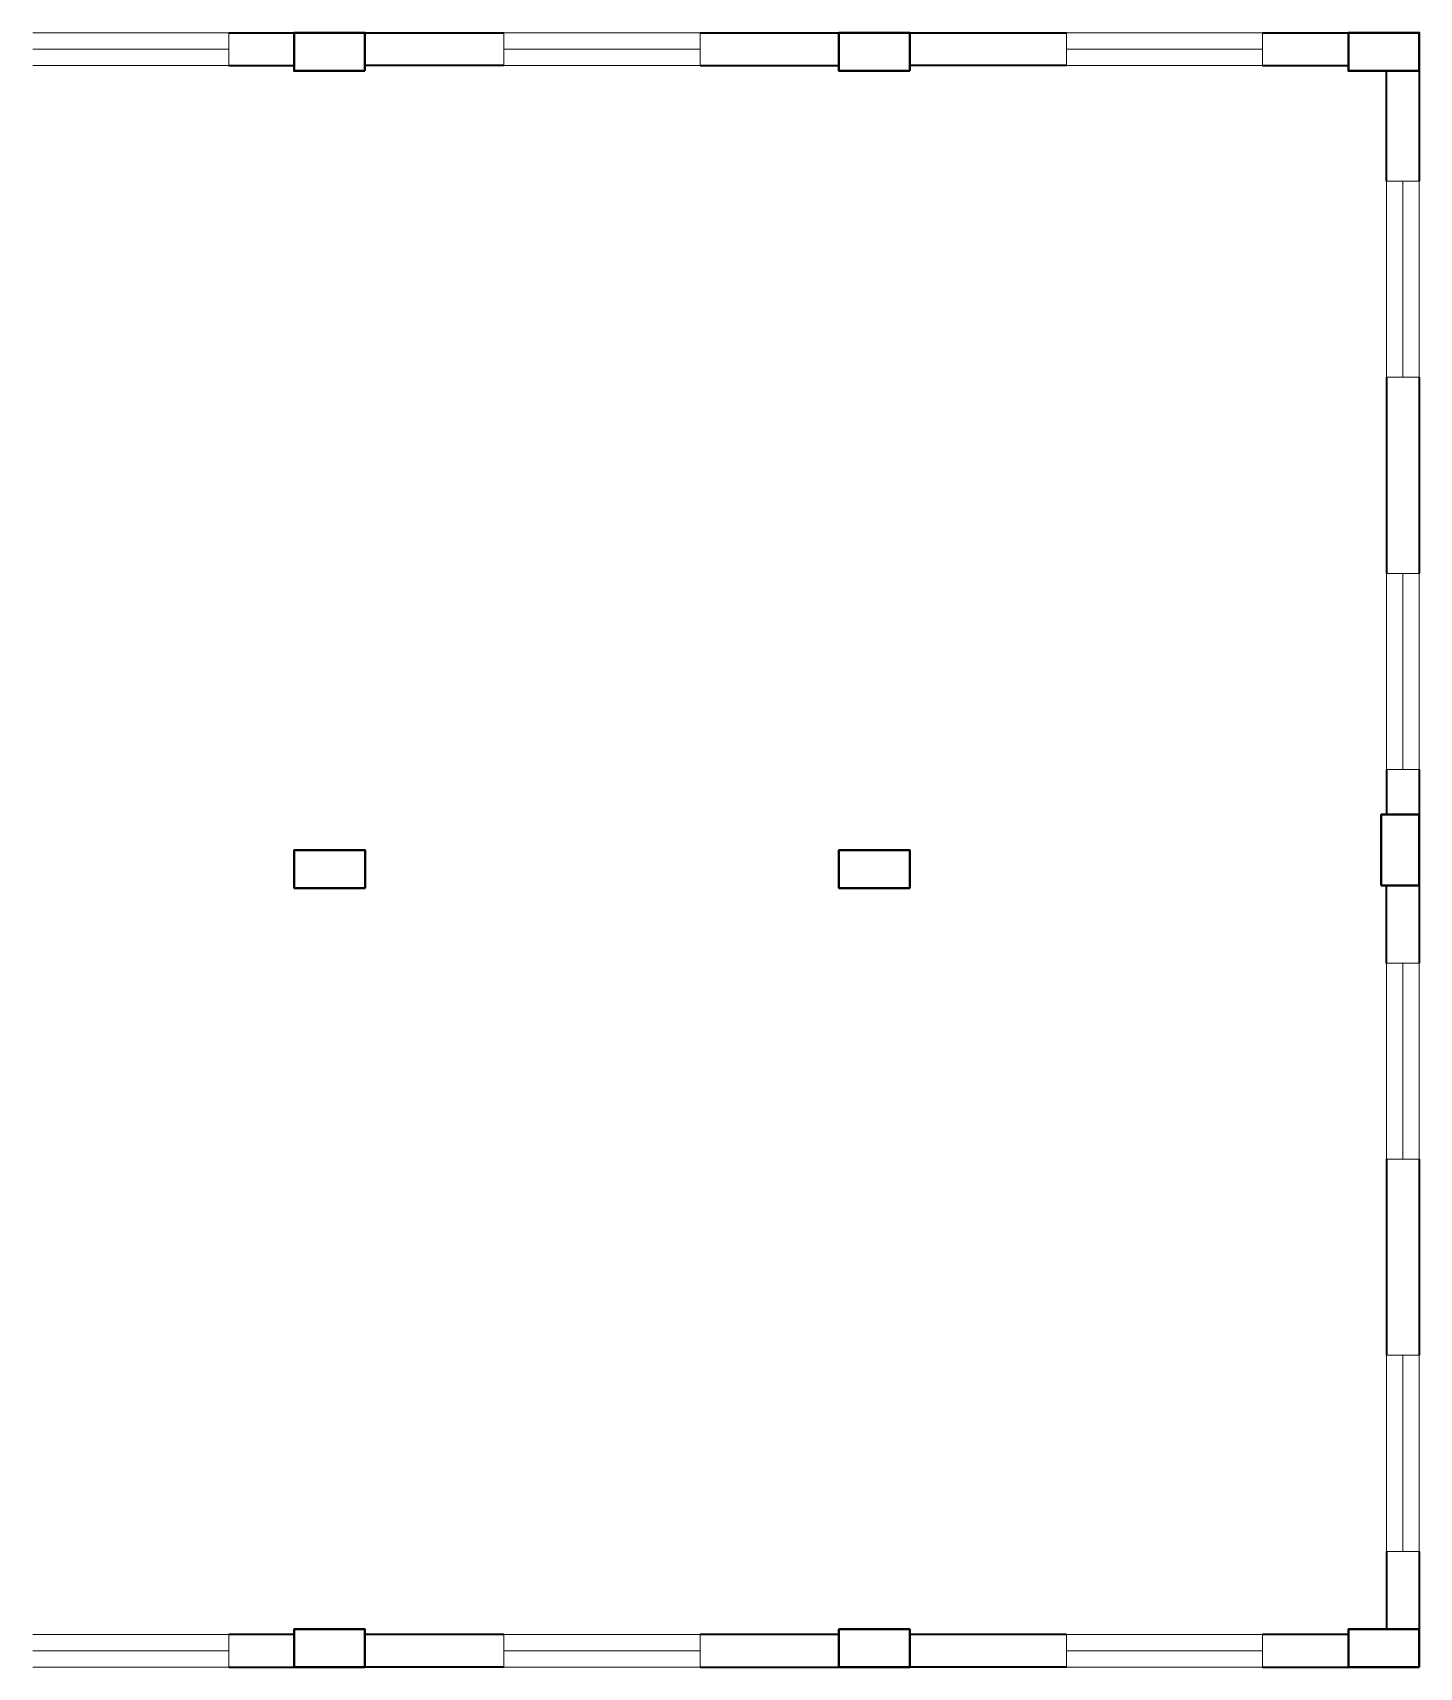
# Model space of a CAD drawing. Header units: millimetres. Extents: x 3079 to 579737, y 1565 to 1161826.
# Drawn here: x 65372 to 78095, y 35685 to 50685 of the extents above; entities that cross this region are included whole.
import ezdxf

# ---------------------------------------------------------------- set-up
doc = ezdxf.new("R2010")
doc.units = ezdxf.units.MM
for name, color, linetype, lineweight in [('1', 7, 'Continuous', 35), ('A_COL', 250, 'Continuous', 40), ('SILL', 251, 'Continuous', 18), ('WINDOW', 252, 'Continuous', 15)]:
    doc.layers.add(name, color=color, linetype=linetype, lineweight=lineweight)

msp = doc.modelspace()

# ---------------------------------------------------------------- linework, layer by layer
at = {"layer": '1'}
for p, q in [((67172, 50685), (69695, 50685)), ((71495, 50685), (74857, 50685)), ((76657, 50685), (78095, 50685)), ((78095, 50685), (78095, 49323)), ((78095, 50685), (78095, 49323)), ((67172, 50385), (67770, 50385)), ((69695, 50385), (68420, 50385)), ((71495, 50385), (72770, 50385)), ((74857, 50385), (73420, 50385)), ((76657, 50385), (77445, 50385)), ((77795, 49323), (77795, 50335)), ((77795, 47523), (77795, 45723)), ((78095, 47523), (78095, 45723)), ((78095, 47523), (78095, 45723)), ((77795, 43923), (77795, 43510)), ((78095, 43923), (78095, 42148)), ((78095, 43923), (78095, 42148)), ((77795, 42148), (77795, 42860)), ((77795, 40348), (77795, 38548)), ((78095, 40348), (78095, 38548)), ((78095, 40348), (78095, 38548)), ((77795, 36748), (77795, 36035)), ((78095, 36748), (78095, 35685)), ((78095, 36748), (78095, 35685)), ((67770, 35985), (67172, 35985)), ((69695, 35985), (68420, 35985)), ((72770, 35985), (71495, 35985)), ((74857, 35985), (73420, 35985)), ((77445, 35985), (76657, 35985)), ((67172, 35685), (67770, 35685)), ((68420, 35685), (67770, 35685)), ((69695, 35685), (68420, 35685)), ((71495, 35685), (72770, 35685)), ((73420, 35685), (72770, 35685)), ((74857, 35685), (73420, 35685)), ((76657, 35685), (77445, 35685)), ((78095, 35685), (77445, 35685))]:
    msp.add_line(p, q, dxfattribs=at)
at = {"layer": 'A_COL'}
for points in [[(68420, 50335), (68420, 50685), (67770, 50685), (67770, 50335)], [(73420, 50335), (73420, 50685), (72770, 50685), (72770, 50335)], [(78095, 50335), (78095, 50685), (77445, 50685), (77445, 50335)], [(77745, 42860), (78095, 42860), (78095, 43510), (77745, 43510)], [(68422, 42835), (68422, 43185), (67772, 43185), (67772, 42835)], [(73420, 42835), (73420, 43185), (72770, 43185), (72770, 42835)], [(68420, 35685), (68420, 36035), (67770, 36035), (67770, 35685)], [(73420, 35685), (73420, 36035), (72770, 36035), (72770, 35685)], [(78095, 35685), (78095, 36035), (77445, 36035), (77445, 35685)]]:
    msp.add_lwpolyline(points, close=True, dxfattribs=at)
at = {"layer": 'SILL'}
for p, q in [((65372, 50685), (67172, 50685)), ((69695, 50685), (71495, 50685)), ((74857, 50685), (76657, 50685)), ((65372, 50385), (67172, 50385)), ((69695, 50385), (71495, 50385)), ((74857, 50385), (76657, 50385)), ((77795, 49323), (77795, 47523)), ((78095, 49323), (78095, 47523)), ((77795, 45723), (77795, 43923)), ((78095, 45723), (78095, 43923)), ((77795, 42148), (77795, 40348)), ((78095, 42148), (78095, 40348)), ((77795, 38548), (77795, 36748)), ((78095, 38548), (78095, 36748)), ((65372, 35985), (67172, 35985)), ((69695, 35985), (71495, 35985)), ((74857, 35985), (76657, 35985)), ((65372, 35685), (67172, 35685)), ((69695, 35685), (71495, 35685)), ((74857, 35685), (76657, 35685))]:
    msp.add_line(p, q, dxfattribs=at)
at = {"layer": 'WINDOW'}
for p, q in [((67172, 50685), (67172, 50385)), ((69695, 50685), (69695, 50385)), ((71495, 50685), (71495, 50385)), ((74857, 50685), (74857, 50385)), ((76657, 50685), (76657, 50385)), ((65372, 50535), (67172, 50535)), ((69695, 50535), (71495, 50535)), ((74857, 50535), (76657, 50535)), ((77795, 49323), (78095, 49323)), ((77945, 49323), (77945, 47523)), ((77795, 47523), (78095, 47523)), ((77795, 45723), (78095, 45723)), ((77945, 43923), (77945, 45723)), ((77795, 43923), (78095, 43923)), ((77795, 42148), (78095, 42148)), ((77945, 40348), (77945, 42148)), ((77795, 40348), (78095, 40348)), ((77795, 38548), (78095, 38548)), ((77945, 36748), (77945, 38548)), ((77795, 36748), (78095, 36748)), ((67172, 35985), (67172, 35685)), ((69695, 35985), (69695, 35685)), ((71495, 35985), (71495, 35685)), ((74857, 35985), (74857, 35685)), ((76657, 35985), (76657, 35685)), ((65372, 35835), (67172, 35835)), ((69695, 35835), (71495, 35835)), ((74857, 35835), (76657, 35835))]:
    msp.add_line(p, q, dxfattribs=at)

doc.saveas('drawing.dxf')
